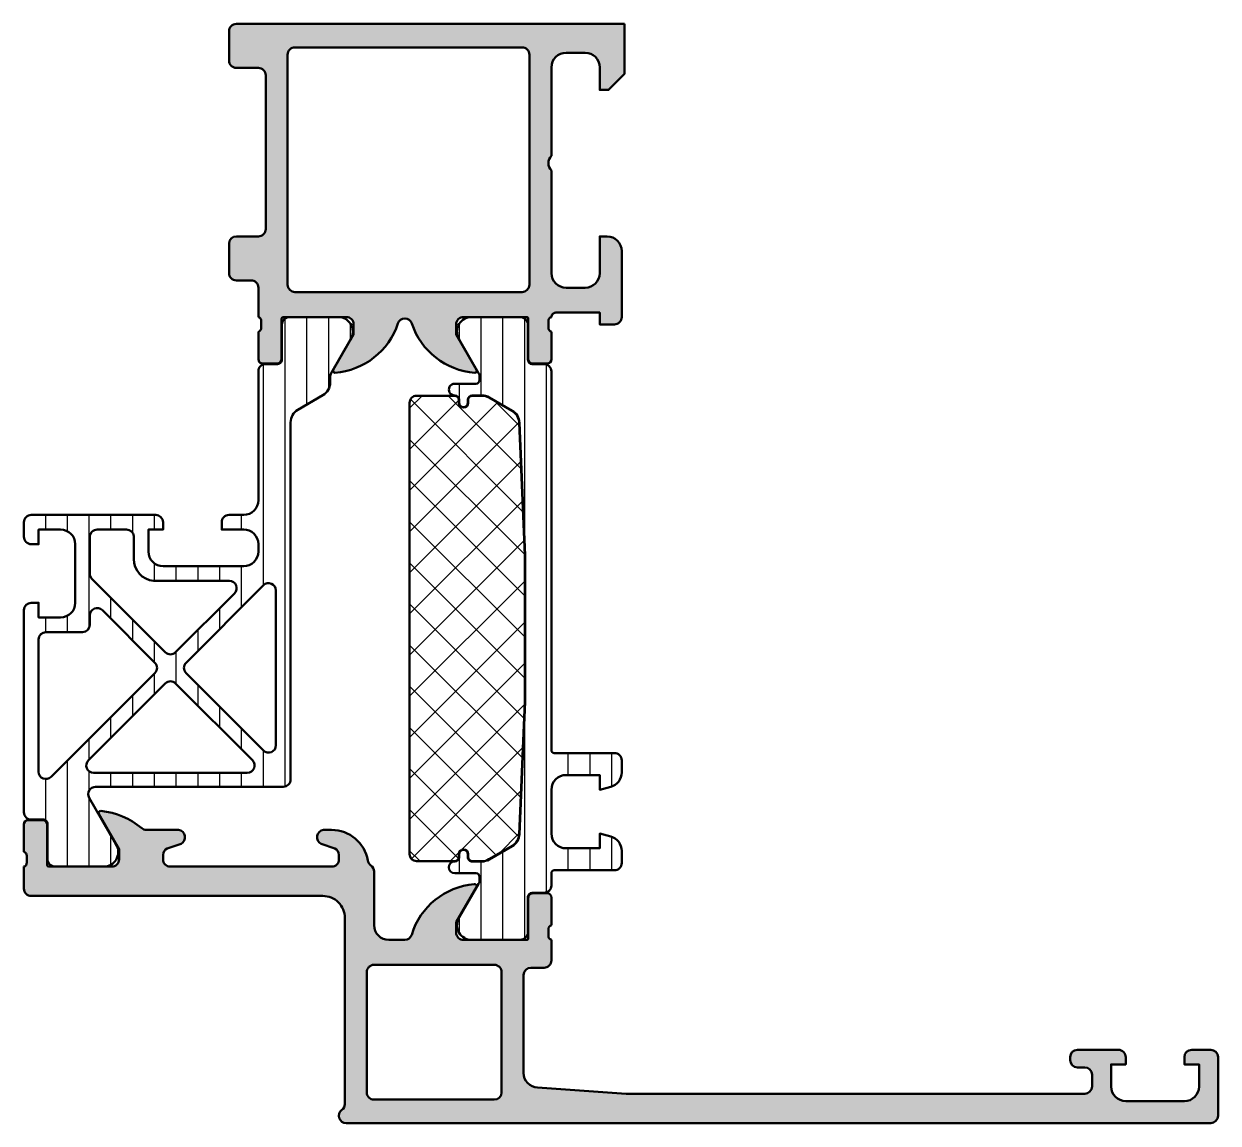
# Model space of a CAD drawing. Extents: x 0 to 81.5, y 0 to 75.
import ezdxf

# ---------------------------------------------------------------- set-up
doc = ezdxf.new("R2010")
doc.units = 0
for name, color, linetype, lineweight in [('0S-Alu contour', 7, 'Continuous', 50), ('0S-Alu hatch', 252, 'Continuous', 25), ('0S-Plastic contour', 254, 'Continuous', 50), ('0S-Plastic hatch', 253, 'Continuous', 25), ('0S-PT contour', 91, 'Continuous', 50), ('0S-PT hatch', 103, 'Continuous', 25)]:
    doc.layers.add(name, color=color, linetype=linetype, lineweight=lineweight)
pattern_1 = [(90, (0, 0), (-1.4859, 0), [])]

# ---------------------------------------------------------------- blocks, each defined once
blk = doc.blocks.new('357890__1968E91E_70DD_42E4_83B2_556D2F78D67A_')
at = {"layer": '0S-Alu hatch'}
h = blk.add_hatch(color=256, dxfattribs=at)
edge = h.paths.add_edge_path()
edge.add_ellipse((21.99993896484381, 0.499932521590183), major_axis=(-0.5000000000000816, 0), ratio=1, start_angle=-53.13205803966213, end_angle=89.9999999999979, ccw=False)
edge.add_arc((21.39996627171438, 1.299953001014884), 0.4999999999998582, 306.8679419603303, 359.9998642473054)
edge.add_line((21.89996627171284, 1.29995181634914), (21.89999636205374, 13.99980940158531))
edge.add_arc((20.39999636205797, 13.99981295560243), 1.499999999999982, 359.9998642446207, 450.0000000000002)
edge.add_line((20.39999636205796, 15.49981295560241), (0.4999389648435937, 15.49981295560241))
edge.add_ellipse((0.4999159014612564, 15.99978989222011), major_axis=(-0.4999769371496504, 0), ratio=1, start_angle=-0.0026429908801901547, end_angle=90.00264299084921, ccw=False)
edge.add_line((-6.10351564489e-05, 15.99981295560272), (0.0002555847165837, 17.49999701474554))
edge.add_arc((-0.0785808618262678, 17.76751760673846), 0.2788950563271826, 286.4198764194664, 361.1645893740879)
edge.add_line((0.2002565847165287, 17.77318601473678), (0.2002565847162998, 18.2267800147368))
edge.add_arc((-0.078611510926379, 18.23244067421415), 0.2789255417366663, 358.8371299270514, 433.5754054446112)
edge.add_line((0.000255584716811, 18.49998401473658), (0.0002555847165979, 20.37999501474553))
edge.add_ellipse((0.3002555847165109, 20.37999501474563), major_axis=(-0.2999999999999129, 0), ratio=1, start_angle=270.00000000006264, end_angle=360, ccw=False)
edge.add_line((0.300255584716183, 20.67999501474554), (1.280229903759618, 20.67999501474549))
edge.add_ellipse((1.280229903759261, 20.37999501474516), major_axis=(-0.300000000000324, 0), ratio=1, start_angle=180, end_angle=269.9999999999318, ccw=False)
edge.add_line((1.580229903759587, 20.37999501474516), (1.580229903759359, 17.61999701474543))
edge.add_arc((1.700229903759137, 17.61999701474531), 0.1199999999997772, 180, 269.9999999999457)
edge.add_line((1.700229903759023, 17.49999701474553), (6.000255584716143, 17.49999701474553))
edge.add_arc((6.000265904826981, 17.99998669463513), 0.4999896799961087, 269.9988173780003, 360.0011826219717)
edge.add_line((6.500255584716583, 17.99999701474573), (6.50025558471637, 18.69999701474586))
edge.add_line((6.50025558471637, 18.69999701474586), (5.118760127094162, 21.09281733777311))
edge.add_ellipse((5.238375369364848, 21.16187723009724), major_axis=(-0.1381197846483057, 0), ratio=1, start_angle=-97.70243749409451, end_angle=29.999999999985903, ccw=False)
edge.add_ellipse((4.790756981380993, 16.32052599529384), major_axis=(-4.99999999999935, 0), ratio=1, start_angle=229.4557197577433, end_angle=264.65077199038024, ccw=False)
edge.add_arc((8.365952360316072, 20.499997014746), 0.5000000000005808, 229.4557197577456, 270.0000000000033)
edge.add_line((8.3659523603161, 19.99999701474542), (10.54636764526347, 19.99999701474547))
edge.add_ellipse((10.49803700398403, 19.50070289160297), major_axis=(-0.5016278224850824, 0), ratio=1, start_angle=116.6613366840931, end_angle=264.4711120510259, ccw=False)
edge.add_line((10.72312545776371, 19.05241095517516), (9.777385711670249, 18.74757086728442))
edge.add_arc((10.00024241130499, 18.29999772444009), 0.4999868265941061, 116.4697425232263, 179.9997316107171)
edge.add_line((9.500255584716372, 18.30000006650486), (9.500255584716854, 17.99999701474546))
edge.add_arc((10.00023505704924, 17.99997648707786), 0.4999794727537869, 179.9976476058527, 270.0023523940069)
edge.add_line((10.00025558471681, 17.49999701474547), (21.00025558471676, 17.49999701474547))
edge.add_arc((21.00027611238432, 17.99997648707774), 0.4999794727536662, 269.9976476059947, 360.0023523939924)
edge.add_line((21.50025558471658, 17.99999701474517), (21.50025558471661, 18.3000000665034))
edge.add_arc((21.0002687581285, 18.29999772444054), 0.4999868265935882, 0.0002683879249072, 63.53025747674722)
edge.add_line((21.22312545776322, 18.74757086728431), (20.27738571166974, 19.05241095517505))
edge.add_ellipse((20.50247416544928, 19.50070289160292), major_axis=(-0.5016278224850743, 0), ratio=1, start_angle=-84.47111205103471, end_angle=63.33866331592537, ccw=False)
edge.add_line((20.45414352416992, 19.99999701474542), (20.999999916079, 19.99999701474547))
edge.add_ellipse((20.99999991607889, 17.49999701474542), major_axis=(-2.500000000000056, 0), ratio=1, start_angle=189.5940682186955, end_angle=269.99999999999756, ccw=False)
edge.add_arc((23.95803980769923, 17.99999701432414), 0.499999999999284, 189.594068218739, 236.0794033205281)
edge.add_ellipse((23.39999636205324, 17.17018528099468), major_axis=(-0.5000000000005642, 0), ratio=1, start_angle=180, end_angle=236.0794033204551, ccw=False)
edge.add_line((23.89999636205381, 17.17018528099468), (23.89999636205354, 13.49986982346257))
edge.add_arc((24.89999636205345, 13.4998698234625), 0.9999999999999182, 180, 270.0000000000002)
edge.add_line((24.89999636205346, 12.49986982346258), (25.98723154400996, 12.49986982346274))
edge.add_arc((25.98723154400977, 12.99986982333222), 0.4999999998694733, 270.0000000000224, 343.1482189893474)
edge.add_ellipse((31.12290754651362, 11.44425199448581), major_axis=(-4.86610797818303, 0), ratio=1, start_angle=274.64137025914806, end_angle=343.14821898934264, ccw=False)
edge.add_ellipse((30.76436301065331, 16.16227956901838), major_axis=(-0.1367352811973489, 0), ratio=1, start_angle=154.9501291752943, end_angle=284.92389523991807, ccw=False)
edge.add_line((30.88823691559084, 16.10438489914588), (29.49999228668436, 13.69986677170409))
edge.add_line((29.49999228668436, 13.69986677170409), (29.49999228668416, 12.99986219406758))
edge.add_arc((29.9999692233678, 12.99984675985238), 0.49997693692186, 179.9982312875988, 270.0026429833359)
edge.add_line((29.99999228668456, 12.49986982346246), (34.30003418010482, 12.49999952316938))
edge.add_arc((34.30003418010509, 12.61999952316994), 0.1200000000005588, 269.999999999871, 360)
edge.add_line((34.42003418010565, 12.61999952316994), (34.42003418010499, 15.37999752316949))
edge.add_ellipse((34.72003418010507, 15.37999752316937), major_axis=(-0.3000000000000824, 0), ratio=1, start_angle=269.9999999999335, end_angle=360, ccw=False)
edge.add_line((34.72003418010543, 15.67999752316945), (35.70000849914875, 15.6799975231695))
edge.add_ellipse((35.7000084991483, 15.37999752317006), major_axis=(-0.2999999999994394, 0), ratio=1, start_angle=180, end_angle=269.99999999991314, ccw=False)
edge.add_line((36.00000849914774, 15.37999752317006), (36.00000849914822, 13.49998652316077))
edge.add_arc((36.07887559479126, 13.232443182638), 0.2789255417369514, 106.4245945553395, 181.1628700728552)
edge.add_line((35.80000749914829, 13.2267825231611), (35.80000749914805, 12.77318852316096))
edge.add_arc((36.07884494569089, 12.76752011516253), 0.2788950563272258, 178.8354106258902, 253.5801235805241)
edge.add_line((36.00000849914798, 12.49999952316959), (36.00000849914798, 11.09999799729064))
edge.add_ellipse((35.50000849914804, 11.0999979972907), major_axis=(-0.4999999999999432, 0), ratio=1, start_angle=89.99999999999272, end_angle=180, ccw=False)
edge.add_line((35.50000849914797, 10.59999799729075), (34.60000849914788, 10.59999799729064))
edge.add_arc((34.60000849914795, 10.09999799729071), 0.499999999999929, 90.00000000000813, 180)
edge.add_line((34.10000849914802, 10.09999799729071), (34.10000849914804, 3.431545786745047))
edge.add_arc((35.0999679219185, 3.43154578674509), 0.9999594227704662, 180, 267.7959971364298)
edge.add_line((35.06151186177459, 2.432326101878117), (41.0999694824237, 1.999929469832466))
edge.add_line((41.0999694824237, 1.999929469832466), (72.3999633789063, 1.999929469832522))
edge.add_arc((72.39994681544692, 2.499946033291678), 0.5000165637334945, 270.0018979697589, 359.9981020306515)
edge.add_line((72.89996337890608, 2.499929469832525), (72.8999633789065, 3.299932521590278))
edge.add_arc((72.399928279741, 3.299897422424777), 0.5000351003973661, 0.0040217857437439, 89.99597821421445)
edge.add_line((72.39996337890668, 3.799932521590278), (71.89996337890668, 3.799932521590278))
edge.add_ellipse((71.89996337890668, 4.29993252159047), major_axis=(-0.5000000000001918, 0), ratio=1, start_angle=0, end_angle=90, ccw=False)
edge.add_line((71.39996337890646, 4.299932521590477), (71.3999633789063, 4.499932521590096))
edge.add_ellipse((71.89996337890629, 4.499932521590281), major_axis=(-0.4999999999999858, 0), ratio=1, start_angle=270.0000000000049, end_angle=360, ccw=False)
edge.add_line((71.89996337890625, 4.999932521590267), (74.69995117187497, 4.99993252159021))
edge.add_ellipse((74.70000864667787, 4.49998999639305), major_axis=(-0.4999425285008931, 0), ratio=1, start_angle=179.9934131155661, end_angle=270.0065868843999, ccw=False)
edge.add_line((75.19995117187503, 4.499932521589842), (75.19995117187503, 3.99993252159021))
edge.add_line((75.19995117187503, 3.99993252159021), (74.19995117187526, 3.99993252159021))
edge.add_line((74.19995117187526, 3.99993252159021), (74.19995117187526, 2.499932521590324))
edge.add_arc((75.2000280415843, 2.500009391299371), 1.000076872663296, 180.0044039714515, 269.9955960286235)
edge.add_line((75.19995117187497, 1.499932521590324), (79.19995117187509, 1.499932521590096))
edge.add_arc((79.19998814556854, 2.499895547896585), 0.9999630269900411, 269.9978814850837, 360.0021185150526)
edge.add_line((80.19995117187503, 2.499932521592418), (80.19995117187551, 3.999932521590267))
edge.add_line((80.19995117187551, 3.999932521590267), (79.19995117187503, 3.99993252159021))
edge.add_line((79.19995117187503, 3.99993252159021), (79.19995117187503, 4.49993252159021))
edge.add_ellipse((79.69998807066423, 4.499895622800928), major_axis=(-0.500036900150639, 0), ratio=1, start_angle=270.00422797775406, end_angle=359.99577202221616, ccw=False)
edge.add_line((79.69995117187509, 4.999932521590153), (81.00000000000003, 4.999932521590096))
edge.add_ellipse((80.99993251248272, 4.499865034072783), major_axis=(-0.5000674920712636, 0), ratio=1, start_angle=180.007732456117, end_angle=269.9922675439118, ccw=False)
edge.add_line((81.50000000000003, 4.499932521590361), (81.50000000000003, 0.499932521590381))
edge.add_ellipse((80.99993251248257, 0.5000000091076667), major_axis=(-0.5000674920714057, 0), ratio=1, start_angle=90.00773245614039, end_angle=179.9922675438831, ccw=False)
edge.add_line((81.00000000000036, -6.74784097896e-05), (21.99993896484379, -6.74784098985e-05))
edge = h.paths.add_edge_path()
edge.add_line((23.39992690086345, 10.29972149651399), (23.39992690086345, 2.099543111733112))
edge.add_arc((23.89991395949022, 2.099530289569173), 0.4999870587911805, 179.9985306500977, 270.0014693497867)
edge.add_line((23.89992678165416, 1.599543230942405), (32.09992122650127, 1.59953560154787))
edge.add_arc((32.0999184856435, 2.099538342406304), 0.5000027408659468, 270.0003140774429, 359.9996722632192)
edge.add_line((32.59992122650127, 2.099535482347674), (32.59992122650127, 10.29972149651399))
edge.add_arc((32.09993666315792, 10.29973693317065), 0.4999845635816444, 359.9982310347787, 450.0017689651652)
edge.add_line((32.09992122650127, 10.79972149651399), (23.89992678165416, 10.79972149651399))
edge.add_arc((23.89991140438113, 10.29973699299263), 0.4999845037578289, 89.99823783969592, 180.0017758206565)
at = {"layer": '0S-Alu contour', "color": 7}
for points in [[(0.000255584716811, 18.49998401473658), (0.0002555847165979, 20.37999501474553)], [(0.300255584716183, 20.67999501474554), (1.280229903759618, 20.67999501474549)], [(1.580229903759587, 20.37999501474516), (1.580229903759359, 17.61999701474543)], [(6.500255584716583, 17.99999701474573), (6.50025558471637, 18.69999701474586), (5.118760127094162, 21.09281733777311)], [(8.3659523603161, 19.99999701474542), (10.54636764526347, 19.99999701474547)], [(20.45414352416992, 19.99999701474542), (20.999999916079, 19.99999701474547)], [(10.72312545776371, 19.05241095517516), (9.777385711670249, 18.74757086728442)], [(21.22312545776322, 18.74757086728431), (20.27738571166974, 19.05241095517505)], [(0.2002565847165287, 17.77318601473678), (0.2002565847162998, 18.2267800147368)], [(9.500255584716372, 18.30000006650486), (9.500255584716854, 17.99999701474546)], [(21.50025558471658, 17.99999701474517), (21.50025558471661, 18.3000000665034)], [(-6.10351564489e-05, 15.99981295560272), (0.0002555847165837, 17.49999701474554)], [(1.700229903759023, 17.49999701474553), (6.000255584716143, 17.49999701474553)], [(10.00025558471681, 17.49999701474547), (21.00025558471676, 17.49999701474547)], [(23.89999636205381, 17.17018528099468), (23.89999636205354, 13.49986982346257)], [(20.39999636205796, 15.49981295560241), (0.4999389648435937, 15.49981295560241)], [(30.88823691559084, 16.10438489914588), (29.49999228668436, 13.69986677170409), (29.49999228668416, 12.99986219406758)], [(34.72003418010543, 15.67999752316945), (35.70000849914875, 15.6799975231695)], [(34.42003418010565, 12.61999952316994), (34.42003418010499, 15.37999752316949)], [(36.00000849914774, 15.37999752317006), (36.00000849914822, 13.49998652316077)], [(21.89996627171284, 1.29995181634914), (21.89999636205374, 13.99980940158531)], [(35.80000749914829, 13.2267825231611), (35.80000749914805, 12.77318852316096)], [(24.89999636205346, 12.49986982346258), (25.98723154400996, 12.49986982346274)], [(29.99999228668456, 12.49986982346246), (34.30003418010482, 12.49999952316938)], [(36.00000849914798, 12.49999952316959), (36.00000849914798, 11.09999799729064)], [(32.09992122650127, 10.79972149651399), (23.89992678165416, 10.79972149651399)], [(35.50000849914797, 10.59999799729075), (34.60000849914788, 10.59999799729064)], [(23.39992690086345, 10.29972149651399), (23.39992690086345, 2.099543111733112)], [(32.59992122650127, 2.099535482347674), (32.59992122650127, 10.29972149651399)], [(34.10000849914802, 10.09999799729071), (34.10000849914804, 3.431545786745047)], [(71.89996337890625, 4.999932521590267), (74.69995117187497, 4.99993252159021)], [(79.69995117187509, 4.999932521590153), (81.00000000000003, 4.999932521590096)], [(71.39996337890646, 4.299932521590477), (71.3999633789063, 4.499932521590096)], [(75.19995117187503, 4.499932521589842), (75.19995117187503, 3.99993252159021), (74.19995117187526, 3.99993252159021), (74.19995117187526, 2.499932521590324)], [(80.19995117187503, 2.499932521592418), (80.19995117187551, 3.999932521590267), (79.19995117187503, 3.99993252159021), (79.19995117187503, 4.49993252159021)], [(81.50000000000003, 4.499932521590361), (81.50000000000003, 0.499932521590381)], [(72.39996337890668, 3.799932521590278), (71.89996337890668, 3.799932521590278)], [(72.89996337890608, 2.499929469832525), (72.8999633789065, 3.299932521590278)], [(35.06151186177459, 2.432326101878117), (41.0999694824237, 1.999929469832466), (72.3999633789063, 1.999929469832522)], [(23.89992678165416, 1.599543230942405), (32.09992122650127, 1.59953560154787)], [(75.19995117187497, 1.499932521590324), (79.19995117187509, 1.499932521590096)], [(81.00000000000036, -6.74784097896e-05), (21.99993896484379, -6.74784098985e-05)]]:
    blk.add_lwpolyline(points, dxfattribs=at)
at = {"layer": '0S-Alu contour', "color": 7, "extrusion": (0, 0, -1)}
for centre, radius, start, end in [((-5.238375369364848, 21.16187723009724), 0.1381197846483057, 330.0000000000141, 97.70243749409453), ((-4.790756981380993, 16.32052599529384), 4.99999999999935, 95.34922800961974, 130.5442802422567), ((-0.3002555847165109, 20.37999501474563), 0.2999999999999129, 0, 89.99999999993739), ((-1.280229903759261, 20.37999501474516), 0.300000000000324, 90.00000000006818, 180), ((-10.49803700398403, 19.50070289160297), 0.5016278224850824, 95.52888794897407, 243.3386633159069), ((-20.50247416544928, 19.50070289160292), 0.5016278224850743, 296.6613366840746, 84.47111205103478), ((-20.99999991607889, 17.49999701474542), 2.500000000000056, 90.00000000000244, 170.4059317813045), ((-23.39999636205324, 17.17018528099468), 0.5000000000005642, 123.9205966795449, 180), ((-30.76436301065331, 16.16227956901838), 0.1367352811973489, 75.07610476008193, 205.0498708247058), ((-0.4999159014612564, 15.99978989222011), 0.4999769371496504, 269.9973570091508, 0.002642990880182), ((-31.12290754651362, 11.44425199448581), 4.86610797818303, 16.85178101065738, 85.35862974085192), ((-34.72003418010507, 15.37999752316937), 0.3000000000000824, 0, 90.0000000000665), ((-35.7000084991483, 15.37999752317006), 0.2999999999994394, 90.00000000008686, 180), ((-35.50000849914804, 11.0999979972907), 0.4999999999999432, 180, 270.0000000000073), ((-71.89996337890629, 4.499932521590281), 0.4999999999999858, 0, 89.99999999999511), ((-74.70000864667787, 4.49998999639305), 0.4999425285008931, 89.9934131156001, 180.006586884434), ((-79.69998807066423, 4.499895622800928), 0.500036900150639, 0.004227977783813, 89.99577202224596), ((-80.99993251248272, 4.499865034072783), 0.5000674920712636, 90.00773245608823, 179.992267543883), ((-71.89996337890668, 4.29993252159047), 0.5000000000001918, 270, 0), ((-21.99993896484381, 0.499932521590183), 0.5000000000000816, 270.0000000000021, 53.13205803966217), ((-80.99993251248257, 0.5000000091076667), 0.5000674920714057, 180.0077324561169, 269.9922675438596)]:
    blk.add_arc(centre, radius, start, end, dxfattribs=at)
at = {"layer": '0S-Alu contour', "color": 7}
for centre, radius, start, end in [((8.365952360316072, 20.499997014746), 0.5000000000005808, 229.4557197577456, 270.0000000000033), ((10.00024241130499, 18.29999772444009), 0.4999868265941061, 116.4697425232263, 179.9997316107171), ((21.0002687581285, 18.29999772444054), 0.4999868265935882, 0.0002683879249072, 63.53025747674722), ((-0.078611510926379, 18.23244067421415), 0.2789255417366663, 358.8371299270514, 73.57540544461125), ((6.000265904826981, 17.99998669463513), 0.4999896799961087, 269.9988173780003, 0.0011826219716948), ((10.00023505704924, 17.99997648707786), 0.4999794727537869, 179.9976476058527, 270.0023523940069), ((21.00027611238432, 17.99997648707774), 0.4999794727536662, 269.9976476059947, 0.0023523939924092), ((-0.0785808618262678, 17.76751760673846), 0.2788950563271826, 286.4198764194664, 1.164589374087847), ((1.700229903759137, 17.61999701474531), 0.1199999999997772, 180, 269.9999999999457), ((23.95803980769923, 17.99999701432414), 0.499999999999284, 189.594068218739, 236.0794033205281), ((20.39999636205797, 13.99981295560243), 1.499999999999982, 359.9998642446207, 90.00000000000028), ((24.89999636205345, 13.4998698234625), 0.9999999999999182, 180, 270.0000000000002), ((36.07887559479126, 13.232443182638), 0.2789255417369514, 106.4245945553395, 181.1628700728552), ((25.98723154400977, 12.99986982333222), 0.4999999998694733, 270.0000000000224, 343.1482189893474), ((29.9999692233678, 12.99984675985238), 0.49997693692186, 179.9982312875988, 270.0026429833359), ((34.30003418010509, 12.61999952316994), 0.1200000000005588, 269.999999999871, 0), ((36.07884494569089, 12.76752011516253), 0.2788950563272258, 178.8354106258902, 253.5801235805241), ((23.89991140438113, 10.29973699299263), 0.4999845037578289, 89.99823783969592, 180.0017758206565), ((32.09993666315792, 10.29973693317065), 0.4999845635816444, 359.9982310347787, 90.00176896516531), ((34.60000849914795, 10.09999799729071), 0.499999999999929, 90.00000000000813, 180), ((35.0999679219185, 3.43154578674509), 0.9999594227704662, 180, 267.7959971364298), ((72.399928279741, 3.299897422424777), 0.5000351003973661, 0.0040217857437439, 89.99597821421445), ((72.39994681544692, 2.499946033291678), 0.5000165637334945, 270.0018979697589, 359.9981020306515), ((75.2000280415843, 2.500009391299371), 1.000076872663296, 180.0044039714515, 269.9955960286235), ((79.19998814556854, 2.499895547896585), 0.9999630269900411, 269.9978814850837, 0.0021185150526193), ((23.89991395949022, 2.099530289569173), 0.4999870587911805, 179.9985306500977, 270.0014693497867), ((32.0999184856435, 2.099538342406304), 0.5000027408659468, 270.0003140774429, 359.9996722632192), ((21.39996627171438, 1.299953001014884), 0.4999999999998582, 306.8679419603303, 359.9998642473054)]:
    blk.add_arc(centre, radius, start, end, dxfattribs=at)
blk = doc.blocks.new('284027__71BFD423_DC43_42FE_973F_FAC1657CCD29___94E26A20_449A_4A90_809F_CA41A7E87CE7_')
at = {"layer": '0S-Plastic hatch'}
h = blk.add_hatch(dxfattribs=at)
h.set_pattern_fill('ANSI31', color=256, scale=0.4680000000000001, angle=45, style=0)
h.set_pattern_definition(pattern_1)
edge = h.paths.add_edge_path()
edge.add_ellipse((16.49999430309341, 51.28973680407328), major_axis=(-0.5000000000015561, 0), ratio=1, start_angle=269.99999999991775, end_angle=360, ccw=False)
edge.add_line((16.49999430309413, 51.78973680407484), (17.31037482215493, 51.78973680407404))
edge.add_arc((17.31037482215535, 52.08973680407424), 0.3000000000002103, 269.9999999999186, 360)
edge.add_line((17.61037482215556, 52.08973680407424), (17.6100401928486, 54.48973518701035))
edge.add_ellipse((18.11003617028777, 54.48973782663514), major_axis=(-0.4999959774461411, 0), ratio=1, start_angle=-90.00030248123181, end_angle=0.0003024817733034979, ccw=False)
edge.add_line((18.11003880991325, 54.98973380407432), (21.58658030801257, 54.98973380407455))
edge.add_ellipse((21.44426965902042, 53.99991572935115), major_axis=(-0.9999960709251295, 0), ratio=1, start_angle=147.2729839001375, end_angle=261.8183919480593, ccw=False)
edge.add_line((22.28552230801211, 53.45928080407333), (20.96700545505314, 51.17554231108255))
edge.add_arc((21.40001817177035, 50.92554233678917), 0.4999999999855046, 150.0000034005143, 179.9988249444108)
edge.add_line((20.90001817189, 50.92555259108364), (20.9000099103248, 50.52271815183002))
edge.add_ellipse((19.90000991053467, 50.52273866041705), major_axis=(-1.000000000000428, 0), ratio=1, start_angle=119.995046105467, end_angle=179.9988249444108, ccw=False)
edge.add_line((20.39993503057644, 49.65667002898413), (18.70011516908812, 48.67547452384593))
edge.add_arc((19.20004028912959, 47.80940589241405), 0.9999999999993919, 119.9950461054812, 180.0006414886115)
edge.add_line((18.20004028919288, 47.80939469632566), (18.20004945786036, 23.44980231028245))
edge.add_ellipse((17.70027228166009, 23.44958422246219), major_axis=(-0.4997772237837692, 0), ratio=1, start_angle=89.97499783610402, end_angle=180.0250021639114, ccw=False)
edge.add_line((17.70005419383983, 22.94980704626192), (4.894460984450461, 22.94980704626238))
edge.add_arc((4.894460984450795, 22.44980704626303), 0.4999999999993534, 90.00000000003828, 209.9999965994353)
edge.add_line((4.461448267721373, 22.19980707196311), (6.285523484908253, 19.04041568591054))
edge.add_ellipse((5.444270835917182, 18.49978076063324), major_axis=(-0.9999960709243232, 0), ratio=1, start_angle=98.18160805191161, end_angle=212.7270160998563, ccw=False)
edge.add_line((5.58658148490872, 17.50996268591058), (2.110039986810306, 17.50996268591012))
edge.add_ellipse((2.110037347184201, 18.00995866334957), major_axis=(-0.4999959774464182, 0), ratio=1, start_angle=-0.00030248056850723515, end_angle=90.00030248130417, ccw=False)
edge.add_line((1.610041369744749, 18.00996130296926), (1.610373320141434, 20.40995968591056))
edge.add_arc((1.310373320141906, 20.40995968591031), 0.2999999999995282, 0, 90.00000000003801)
edge.add_line((1.310373320141707, 20.70995968590984), (0.5000725043867078, 20.70995968591075))
edge.add_ellipse((0.500072504386481, 21.20995968591007), major_axis=(-0.4999999999993179, 0), ratio=1, start_angle=0, end_angle=90.00000000002598, ccw=False)
edge.add_line((7.25043871626e-05, 21.20995968591007), (-9.59334608979e-05, 34.99979926069085))
edge.add_ellipse((0.4999616135502573, 34.9997964616621), major_axis=(-0.5000575470189887, 0), ratio=1, start_angle=270.00021143856617, end_angle=359.9996792923423, ccw=False)
edge.add_line((0.4999597681883188, 35.49985400867768), (0.9999597681883187, 35.49985400867678))
edge.add_line((0.9999597681883187, 35.49985400867678), (0.9998987330307045, 34.4999159975078))
edge.add_line((0.9998987330307045, 34.4999159975078), (2.499959768188318, 34.4999159975078))
edge.add_arc((2.499908351187166, 35.49996741961785), 1.00005142343184, 270.0029458256781, 359.9935023658844)
edge.add_line((3.499959768188316, 35.49985400867751), (3.499959768188318, 39.49985400867723))
edge.add_arc((2.499902028207884, 39.49985730551447), 1.000057739985868, 359.9998111152431, 449.9966919338177)
edge.add_line((2.499959768188318, 40.49991504383347), (0.9999597681887735, 40.49991504383348))
edge.add_line((0.9999597681887735, 40.49991504383348), (0.9999597681883187, 39.49985400867678))
edge.add_line((0.9999597681883187, 39.49985400867678), (0.4999597681883188, 39.49985400867723))
edge.add_ellipse((0.4998551930059404, 39.99974943349485), major_axis=(-0.4998954357558798, 0), ratio=1, start_angle=-0.011985939958719882, end_angle=90.011985939873, ccw=False)
edge.add_line((-4.02318116812e-05, 39.99985400867771), (7.59946217386e-05, 40.99747767163734))
edge.add_ellipse((0.5000796977534555, 40.99984472992042), major_axis=(-0.5000093060237436, 0), ratio=1, start_angle=-90.01379760691151, end_angle=0.2712408637735848, ccw=False)
edge.add_line((0.5002001068280606, 41.49985402144609), (9.000198390930336, 41.49973195028775))
edge.add_ellipse((9.000164492553488, 40.99982012375636), major_axis=(-0.4999118276806981, 0), ratio=1, start_angle=180.0038851533345, end_angle=269.99611484701956, ccw=False)
edge.add_line((9.500076319084881, 40.99985402213548), (9.500076319083973, 40.49985402213389))
edge.add_line((9.500076319083973, 40.49985402213389), (8.50012209545207, 40.49991505729036))
edge.add_line((8.50012209545207, 40.49991505729036), (8.500106836662098, 38.99985402213502))
edge.add_arc((9.500163633822194, 38.99991081831205), 1.000056798772906, 180.0032539963815, 269.9958717327014)
edge.add_line((9.500091577873034, 37.99985402213503), (14.99995043407511, 37.99985402213503))
edge.add_arc((15.00000802664984, 38.99985746306403), 1.000003442587453, 269.9967001998953, 359.9998028503727)
edge.add_line((16.00001146923137, 38.99985402214207), (16.00002164134344, 39.49983367708347))
edge.add_arc((15.00002164155091, 39.49985402213554), 0.9999999999994855, 359.9988343144164, 450.0000000000063)
edge.add_line((15.0000216415508, 40.49985402213502), (13.50006106029491, 40.49985402213502))
edge.add_line((13.50006106029491, 40.49985402213502), (13.50009157787349, 40.99985402213582))
edge.add_ellipse((13.99996348306901, 40.99998211693949), major_axis=(-0.4998719216080076, 0), ratio=1, start_angle=-90.01468234438647, end_angle=0.014682344392099367, ccw=False)
edge.add_line((14.00009157787258, 41.49985402213502), (15.00004198680858, 41.49985402213502))
edge.add_arc((15.00004198680847, 42.49981437178592), 0.9999603496509053, 270.0000000000065, 360)
edge.add_line((16.00000233645937, 42.49981437178592), (15.99999430309185, 51.28973680407327))
edge = h.paths.add_edge_path()
edge.add_line((8.937532381860592, 31.41495550382655), (5.353574193937902, 34.99891369174913))
edge.add_arc((5.000020803344611, 34.6453603011558), 0.5000000000000443, 45.0000000000023, 180)
edge.add_line((4.500020803344566, 34.6453603011558), (4.500020803344568, 33.99991599750734))
edge.add_ellipse((4.000020803344554, 33.99991599750736), major_axis=(-0.5000000000000142, 0), ratio=1, start_angle=90.00000000000159, end_angle=180, ccw=False)
edge.add_line((4.000020803344568, 33.49991599750735), (1.500016302435824, 33.49991599750735))
edge.add_arc((1.50001630243527, 32.9999159975069), 0.5000000000004406, 89.99999999993649, 179.9994864099101)
edge.add_line((1.000016302454917, 32.99992047942594), (0.9999149319526168, 23.97734367149013))
edge.add_arc((1.499914931921189, 23.97733805388754), 0.5000000000001302, 179.9993562705234, 315.0000000000041)
edge.add_line((1.85346832251458, 23.6237846632942), (8.937532381860592, 30.70784872263999))
edge.add_arc((8.583978991267315, 31.06140211323327), 0.500000000000004, 315, 405)
edge = h.paths.add_edge_path()
edge.add_ellipse((8.99996070773257, 38.49155535908734), major_axis=(-1.499978052517668, 0), ratio=1, start_angle=-0.0022499807770941516, end_angle=84.00050057308198, ccw=False)
edge.add_line((7.499982656371457, 38.49161426258446), (7.499990285766443, 40.04593555164598))
edge.add_arc((7.002027991310114, 39.99968801349931), 0.5001052704029818, 5.306043008198492, 89.98525285437628)
edge.add_line((7.002156711527049, 40.49979326733688), (5.00004559887634, 40.49989215564943))
edge.add_arc((5.000020902861486, 39.99989205674241), 0.5000000995169231, 89.9971700457182, 179.9999886734126)
edge.add_line((4.500020803344573, 39.99989215558554), (4.500020803344568, 37.47962861951527))
edge.add_arc((5.000020803344739, 37.4796286195151), 0.5000000000001706, 180, 224.9999999999821)
edge.add_line((4.646467412751235, 37.12607522892182), (9.647559755499742, 32.12498288181979))
edge.add_arc((10.00111314609307, 32.47853627241314), 0.5000000000000945, 225.0000000000011, 314.9999999999988)
edge.add_line((10.35466653668641, 32.12498288181979), (14.37592324214915, 36.14623958292856))
edge.add_arc((14.0223698515559, 36.49979297352181), 0.4999999999999664, 315.0000000000003, 450.0000000000091)
edge.add_line((14.02236985155582, 36.99979297352177), (8.843183339965206, 36.99979297352098))
edge = h.paths.add_edge_path()
edge.add_line((16.34646762273064, 36.6967292075239), (11.06469391903351, 31.41495550911503))
edge.add_arc((11.41824730962679, 31.06140211852176), 0.500000000000004, 135, 225)
edge.add_line((11.06469391903351, 30.70784872792848), (16.3464492966757, 25.42609334499815))
edge.add_arc((16.70000268726892, 25.77964673559141), 0.4999999999999513, 225.0000000000026, 359.9999006022656)
edge.add_line((17.20000268726812, 25.77964586818254), (17.20002101332352, 36.34317494950955))
edge.add_arc((16.70002101332409, 36.34317581693056), 0.5000000000001804, 359.9999006022656, 495.0000000000082)
edge = h.paths.add_edge_path()
edge.add_arc((10.00111315577078, 29.64426795405353), 0.4999999999997629, 45, 135)
edge.add_line((9.647559765177675, 29.99782134464664), (4.403018540513812, 24.75328012530662))
edge.add_arc((4.75657193110711, 24.39972673471332), 0.5000000000000342, 135, 270.0000000000041)
edge.add_line((4.756571931107146, 23.89972673471328), (15.24565436978605, 23.89972673471419))
edge.add_arc((15.24565436978607, 24.39972673471419), 0.4999999999999929, 269.999999999998, 404.9999999999928)
edge.add_line((15.59920776037938, 24.75328012530741), (10.35466654636389, 29.99782134464664))
at = {"layer": '0S-Alu contour', "color": 7}
for points in [[(4.500020803344573, 39.99989215558554), (4.500020803344568, 37.47962861951527)], [(7.002156711527049, 40.49979326733688), (5.00004559887634, 40.49989215564943)], [(7.499982656371457, 38.49161426258446), (7.499990285766443, 40.04593555164598)], [(4.646467412751235, 37.12607522892182), (9.647559755499742, 32.12498288181979)], [(14.02236985155582, 36.99979297352177), (8.843183339965206, 36.99979297352098)], [(16.34646762273064, 36.6967292075239), (11.06469391903351, 31.41495550911503)], [(10.35466653668641, 32.12498288181979), (14.37592324214915, 36.14623958292856)], [(17.20000268726812, 25.77964586818254), (17.20002101332352, 36.34317494950955)], [(4.500020803344566, 34.6453603011558), (4.500020803344568, 33.99991599750734)], [(8.937532381860592, 31.41495550382655), (5.353574193937902, 34.99891369174913)], [(4.000020803344568, 33.49991599750735), (1.500016302435824, 33.49991599750735)], [(1.000016302454917, 32.99992047942594), (0.9999149319526168, 23.97734367149013)], [(1.85346832251458, 23.6237846632942), (8.937532381860592, 30.70784872263999)], [(11.06469391903351, 30.70784872792848), (16.3464492966757, 25.42609334499815)], [(9.647559765177675, 29.99782134464664), (4.403018540513812, 24.75328012530662)], [(15.59920776037938, 24.75328012530741), (10.35466654636389, 29.99782134464664)], [(4.756571931107146, 23.89972673471328), (15.24565436978605, 23.89972673471419)]]:
    blk.add_lwpolyline(points, dxfattribs=at)
for centre, radius, start, end in [((5.000020902861486, 39.99989205674241), 0.5000000995169231, 89.9971700457182, 179.9999886734126), ((7.002027991310114, 39.99968801349931), 0.5001052704029818, 5.306043008198492, 89.98525285437628), ((5.000020803344739, 37.4796286195151), 0.5000000000001706, 180, 224.9999999999821), ((14.0223698515559, 36.49979297352181), 0.4999999999999664, 315.0000000000003, 90.00000000000914), ((16.70002101332409, 36.34317581693056), 0.5000000000001804, 359.9999006022656, 135.0000000000083), ((5.000020803344611, 34.6453603011558), 0.5000000000000443, 45.0000000000023, 180), ((1.50001630243527, 32.9999159975069), 0.5000000000004406, 89.99999999993649, 179.9994864099101), ((10.00111314609307, 32.47853627241314), 0.5000000000000945, 225.0000000000011, 314.9999999999988), ((8.583978991267315, 31.06140211323327), 0.500000000000004, 315, 45), ((11.41824730962679, 31.06140211852176), 0.500000000000004, 135, 225), ((10.00111315577078, 29.64426795405353), 0.4999999999997629, 45, 135), ((16.70000268726892, 25.77964673559141), 0.4999999999999513, 225.0000000000026, 359.9999006022656), ((4.75657193110711, 24.39972673471332), 0.5000000000000342, 135, 270.0000000000041), ((15.24565436978607, 24.39972673471419), 0.4999999999999929, 269.999999999998, 44.9999999999928), ((1.499914931921189, 23.97733805388754), 0.5000000000001302, 179.9993562705234, 315.0000000000041)]:
    blk.add_arc(centre, radius, start, end, dxfattribs=at)
at = {"layer": '0S-Alu contour', "color": 7, "extrusion": (0, 0, -1)}
for centre, radius, start, end in [((-8.99996070773257, 38.49155535908734), 1.499978052517668, 275.999499426918, 0.0022499807770026), ((-4.000020803344554, 33.99991599750736), 0.5000000000000142, 180, 269.9999999999984)]:
    blk.add_arc(centre, radius, start, end, dxfattribs=at)
at = {"layer": '0S-Plastic contour', "color": 7}
for points in [[(18.11003880991325, 54.98973380407432), (21.58658030801257, 54.98973380407455)], [(17.61037482215556, 52.08973680407424), (17.6100401928486, 54.48973518701035)], [(22.28552230801211, 53.45928080407333), (20.96700545505314, 51.17554231108255)], [(16.49999430309413, 51.78973680407484), (17.31037482215493, 51.78973680407404)], [(16.00000233645937, 42.49981437178592), (15.99999430309185, 51.28973680407327)], [(20.90001817189, 50.92555259108364), (20.9000099103248, 50.52271815183002)], [(20.39993503057644, 49.65667002898413), (18.70011516908812, 48.67547452384593)], [(18.20004028919288, 47.80939469632566), (18.20004945786036, 23.44980231028245)], [(-4.02318116812e-05, 39.99985400867771), (7.59946217386e-05, 40.99747767163734)], [(0.5002001068280606, 41.49985402144609), (9.000198390930336, 41.49973195028775)], [(9.500076319084881, 40.99985402213548), (9.500076319083973, 40.49985402213389), (8.50012209545207, 40.49991505729036), (8.500106836662098, 38.99985402213502)], [(15.0000216415508, 40.49985402213502), (13.50006106029491, 40.49985402213502), (13.50009157787349, 40.99985402213582)], [(14.00009157787258, 41.49985402213502), (15.00004198680858, 41.49985402213502)], [(2.499959768188318, 40.49991504383347), (0.9999597681887735, 40.49991504383348), (0.9999597681883187, 39.49985400867678), (0.4999597681883188, 39.49985400867723)], [(3.499959768188316, 35.49985400867751), (3.499959768188318, 39.49985400867723)], [(16.00001146923137, 38.99985402214207), (16.00002164134344, 39.49983367708347)], [(9.500091577873034, 37.99985402213503), (14.99995043407511, 37.99985402213503)], [(0.4999597681883188, 35.49985400867768), (0.9999597681883187, 35.49985400867678), (0.9998987330307045, 34.4999159975078), (2.499959768188318, 34.4999159975078)], [(7.25043871626e-05, 21.20995968591007), (-9.59334608979e-05, 34.99979926069085)], [(17.70005419383983, 22.94980704626192), (4.894460984450461, 22.94980704626238)], [(4.461448267721373, 22.19980707196311), (6.285523484908253, 19.04041568591054)], [(1.310373320141707, 20.70995968590984), (0.5000725043867078, 20.70995968591075)], [(1.610041369744749, 18.00996130296926), (1.610373320141434, 20.40995968591056)], [(5.58658148490872, 17.50996268591058), (2.110039986810306, 17.50996268591012)]]:
    blk.add_lwpolyline(points, dxfattribs=at)
at = {"layer": '0S-Plastic contour', "color": 7, "extrusion": (0, 0, -1)}
for centre, radius, start, end in [((-18.11003617028777, 54.48973782663514), 0.4999959774461411, 359.9996975182267, 90.00030248123188), ((-21.44426965902042, 53.99991572935115), 0.9999960709251295, 98.18160805194071, 212.7270160998625), ((-16.49999430309341, 51.28973680407328), 0.5000000000015561, 0, 90.00000000008224), ((-19.90000991053467, 50.52273866041705), 1.000000000000428, 180.0011750555892, 240.0049538945331), ((-0.5000796977534555, 40.99984472992042), 0.5000093060237436, 359.7287591362264, 90.01379760691157), ((-9.000164492553488, 40.99982012375636), 0.4999118276806981, 90.00388515298043, 179.9961148466655), ((-13.99996348306901, 40.99998211693949), 0.4998719216080076, 359.9853176556079, 90.01468234438657), ((-0.4998551930059404, 39.99974943349485), 0.4998954357558798, 269.988014060127, 0.0119859399586576), ((-0.4999616135502573, 34.9997964616621), 0.5000575470189887, 0.000320707657699, 89.99978856143382), ((-17.70027228166009, 23.44958422246219), 0.4997772237837692, 179.9749978360886, 270.025002163896), ((-0.500072504386481, 21.20995968591007), 0.4999999999993179, 269.999999999974, 0), ((-5.444270835917182, 18.49978076063324), 0.9999960709243232, 147.2729839001437, 261.8183919480884), ((-2.110037347184201, 18.00995866334957), 0.4999959774464182, 269.9996975186958, 0.0003024805683979)]:
    blk.add_arc(centre, radius, start, end, dxfattribs=at)
at = {"layer": '0S-Plastic contour', "color": 7}
for centre, radius, start, end in [((17.31037482215535, 52.08973680407424), 0.3000000000002103, 269.9999999999186, 0), ((21.40001817177035, 50.92554233678917), 0.4999999999855046, 150.0000034005143, 179.9988249444108), ((19.20004028912959, 47.80940589241405), 0.9999999999993919, 119.9950461054812, 180.0006414886115), ((15.00004198680847, 42.49981437178592), 0.9999603496509053, 270.0000000000065, 0), ((2.499902028207884, 39.49985730551447), 1.000057739985868, 359.9998111152431, 89.99669193381781), ((15.00002164155091, 39.49985402213554), 0.9999999999994855, 359.9988343144164, 90.0000000000063), ((9.500163633822194, 38.99991081831205), 1.000056798772906, 180.0032539963815, 269.9958717327014), ((15.00000802664984, 38.99985746306403), 1.000003442587453, 269.9967001998953, 359.9998028503727), ((2.499908351187166, 35.49996741961785), 1.00005142343184, 270.0029458256781, 359.9935023658844), ((4.894460984450795, 22.44980704626303), 0.4999999999993534, 90.00000000003828, 209.9999965994353), ((1.310373320141906, 20.40995968591031), 0.2999999999995282, 0, 90.00000000003801)]:
    blk.add_arc(centre, radius, start, end, dxfattribs=at)
blk = doc.blocks.new('357830__753FE8CE_A828_46EB_91C0_2AA9332DD4AA_')
at = {"layer": '0S-Alu hatch'}
h = blk.add_hatch(color=256, dxfattribs=at)
edge = h.paths.add_edge_path()
edge.add_line((41, 75), (14.49999237060547, 75))
edge.add_arc((14.49986000181642, 74.50023918031248), 0.4997608372174051, 89.98482439504002, 180.0151756049599)
edge.add_line((14.0000991821289, 74.50010681152344), (14.0000991821289, 72.50010681152342))
edge.add_arc((14.50007865446134, 72.50008628385586), 0.4999794727538366, 179.9976476058527, 270.0023523940126)
edge.add_line((14.50009918212896, 72.00010681152344), (16.0000991821289, 72.00010681152344))
edge.add_ellipse((16.00009918212891, 71.50010681152344), major_axis=(-0.5, 0), ratio=1, start_angle=180, end_angle=270.0000000000004, ccw=False)
edge.add_line((16.5000991821289, 71.50010681152344), (16.5000991821289, 61.0001220703125))
edge.add_ellipse((16.00009918212891, 61.00012207031249), major_axis=(-0.4999999999999965, 0), ratio=1, start_angle=89.9999999999996, end_angle=180, ccw=False)
edge.add_line((16.0000991821289, 60.5001220703125), (14.5000991821289, 60.5001220703125))
edge.add_arc((14.50010485310491, 60.00011639933649), 0.5000056710081612, 90.00064983861078, 179.9993501627087)
edge.add_line((14.0000991821289, 60.00012207031077), (14.0000991821289, 58.0001220703125))
edge.add_arc((14.50007358941032, 58.00009647759392), 0.4999744079364382, 179.9970671403861, 270.0029328596394)
edge.add_line((14.50009918212891, 57.50012207031249), (15.49999237060547, 57.5001220703125))
edge.add_ellipse((15.49999237060547, 57.0001220703125), major_axis=(-0.4999999999999929, 0), ratio=1, start_angle=180, end_angle=270.0000000000004, ccw=False)
edge.add_line((15.99999237060547, 57.0001220703125), (15.99999237060547, 55.00007629394531))
edge.add_ellipse((15.92115592406241, 54.73255570195215), major_axis=(-0.2788950563274783, 0), ratio=1, start_angle=178.8354106259032, end_angle=253.5801235805083, ccw=False)
edge.add_line((16.19999337060551, 54.72688729395378), (16.19999337060545, 54.27329329395377))
edge.add_ellipse((15.92112527496232, 54.26763263447671), major_axis=(-0.2789255417371166, 0), ratio=1, start_angle=106.42459455535229, end_angle=181.1628700728853, ccw=False)
edge.add_line((15.99999237060547, 54.0000892939538), (15.99999237060547, 52.12007829394531))
edge.add_arc((16.29999237060548, 52.12007829394532), 0.3000000000000185, 180, 269.9999999999986)
edge.add_line((16.29999237060548, 51.8200782939453), (17.27996668964829, 51.8200782939453))
edge.add_arc((17.27996668964829, 52.12007829394531), 0.3000000000000114, 270, 360)
edge.add_line((17.5799666896483, 52.12007829394531), (17.57996668964824, 54.88007629394525))
edge.add_ellipse((17.69995488885854, 54.88007629394525), major_axis=(-0.1199881992102973, 0), ratio=1, start_angle=270, end_angle=360, ccw=False)
edge.add_line((17.69995488885854, 55.00006449315555), (22.00015258789063, 55.00021362304687))
edge.add_ellipse((22.00016546946681, 54.50022650462305), major_axis=(-0.4999871185897568, 0), ratio=1, start_angle=179.9985238421549, end_angle=270.0014761579272, ccw=False)
edge.add_line((22.50015258789062, 54.50021362304759), (22.50015258789062, 53.80021667480469))
edge.add_line((22.50015258789062, 53.80021667480469), (21.11190795898437, 51.39569091796875))
edge.add_arc((21.23887267204619, 51.33900942728527), 0.139042546542309, 155.9423438028752, 266.6072913620279)
edge.add_arc((20.86699244654214, 56.08815502027688), 4.901453208299323, 274.2548350451918, 341.8662315936081)
edge.add_ellipse((26.00016877898476, 54.40702519141237), major_axis=(-0.4999999999999992, 0), ratio=1, start_angle=198.1228570095801, end_angle=341.8662315936108, ccw=False)
edge.add_arc((31.13252757555772, 56.08680510239975), 4.900256231524271, 198.1228570095794, 265.7518087041855)
edge.add_arc((30.76131543717107, 51.33880392011438), 0.139034669061317, 273.3876858798407, 384.0554427869458)
edge.add_line((30.88827514648437, 51.39547729492186), (29.50003051757813, 53.80000305175781))
edge.add_line((29.50003051757813, 53.80000305175781), (29.50003051757813, 54.5))
edge.add_ellipse((30.00000998991053, 54.50002052766759), major_axis=(-0.4999794727538119, 0), ratio=1, start_angle=-90.00235239400888, end_angle=0.00235239414729449, ccw=False)
edge.add_line((30.00003051757813, 55), (34.3000283718797, 55))
edge.add_ellipse((34.30002837187974, 54.88000269093456), major_axis=(-0.1199973090654396, 0), ratio=1, start_angle=180, end_angle=270.00000000001353, ccw=False)
edge.add_line((34.42002568094518, 54.88000269093456), (34.42002568094518, 52.12000469093459))
edge.add_arc((34.72002568094516, 52.12000469093457), 0.2999999999999829, 180, 269.9999999999945)
edge.add_line((34.72002568094513, 51.82000469093458), (35.69999999998799, 51.82000469093458))
edge.add_arc((35.69999999998797, 52.12000469093457), 0.2999999999999829, 270.0000000000054, 360)
edge.add_line((35.99999999998795, 52.12000469093457), (35.99999999998795, 54.00001569094309))
edge.add_ellipse((36.0788670956311, 54.26755903146606), major_axis=(-0.2789255417371724, 0), ratio=1, start_angle=-1.1628700728853119, end_angle=73.57540544465098, ccw=False)
edge.add_line((35.79999899998791, 54.27321969094311), (35.79999899998796, 54.72681369094306))
edge.add_ellipse((36.07882619434913, 54.73248189052774), major_axis=(-0.2788848020273777, 0), ratio=1, start_angle=-73.58012358050189, end_angle=1.1645893741024906, ccw=False)
edge.add_ellipse((36.30000036075728, 54.99999533743301), major_axis=(-0.3000077143368681, 0), ratio=1, start_angle=-90.00051393002968, end_angle=0.0005139306048249637, ccw=False)
edge.add_line((36.30000305175781, 55.30000305175781), (39.30001831054688, 55.30000305175781))
edge.add_line((39.30001831054688, 55.30000305175781), (39.30001831054688, 54.5))
edge.add_line((39.30001831054688, 54.5), (40.30001831054687, 54.5))
edge.add_arc((40.30002863065745, 54.99998967988948), 0.4999896799959879, 269.9988173780304, 360.0011826222799)
edge.add_line((40.80001831054693, 55.00000000000007), (40.80001831054687, 59.5))
edge.add_arc((39.79999848739905, 59.49998017685217), 1.000019823344305, 0.0011357606123724, 89.99886423980752)
edge.add_line((39.80001831054688, 60.5), (39.30001831054688, 60.5))
edge.add_line((39.30001831054688, 60.5), (39.30001831054688, 58))
edge.add_ellipse((38.29997292469338, 58.0000453858535), major_axis=(-1.000045386883387, 0), ratio=1, start_angle=90.00260029983627, end_angle=179.9973997002186, ccw=False)
edge.add_line((38.30001831054687, 57), (37, 57))
edge.add_ellipse((37.00005250076833, 58.00005250076833), major_axis=(-1.000052502146426, 0), ratio=1, start_angle=0.00300791447108395, end_angle=89.99699208547389, ccw=False)
edge.add_line((36, 58.00000000000096), (36, 65))
edge.add_ellipse((36.52512175395993, 65.5), major_axis=(-0.725088171522571, 0), ratio=1, start_angle=-43.596183881364425, end_angle=43.59618388136448, ccw=False)
edge.add_line((36, 66), (36, 72.03408813476562))
edge.add_ellipse((37.00005250076833, 72.03403563399729), major_axis=(-1.000052502146426, 0), ratio=1, start_angle=270.0030079145261, end_angle=359.99699208552886, ccw=False)
edge.add_line((37, 73.03408813476562), (38.30001831054687, 73.03408813476562))
edge.add_ellipse((38.29997292469334, 72.0340427489121), major_axis=(-1.000045386883416, 0), ratio=1, start_angle=180.0026002997815, end_angle=269.9973997001616, ccw=False)
edge.add_line((39.30001831054688, 72.03408813476463), (39.30001831054693, 70.5))
edge.add_line((39.30001831054693, 70.5), (39.9000244140625, 70.5))
edge.add_line((39.9000244140625, 70.5), (41, 71.60000610351562))
edge.add_line((41, 71.60000610351562), (41, 75))
edge = h.paths.add_edge_path()
edge.add_line((18.49998474121093, 73.39999389648438), (34.00000762939453, 73.39999389648438))
edge.add_ellipse((34.00001794950508, 72.90000421659492), major_axis=(-0.4999896799959666, 0), ratio=1, start_angle=179.9988173777202, end_angle=270.00118262196634, ccw=False)
edge.add_line((34.50000762939453, 72.89999389648438), (34.50000762939453, 57.20001220703045))
edge.add_ellipse((33.99999181493646, 57.20002802148932), major_axis=(-0.5000158147081559, 0), ratio=1, start_angle=90.00181214608818, end_angle=179.9981878538209, ccw=False)
edge.add_line((34.00000762939453, 56.70001220703125), (18.49998474121093, 56.70001220703125))
edge.add_ellipse((18.50000055566901, 57.20002802148933), major_axis=(-0.500015814708163, 0), ratio=1, start_angle=0.00181214617907699, end_angle=89.99818785391102, ccw=False)
edge.add_line((17.99998474121094, 57.20001220703125), (17.99998474121094, 72.89999389648433))
edge.add_ellipse((18.49997442110039, 72.90000421659492), major_axis=(-0.4999896799959595, 0), ratio=1, start_angle=-90.00118262196588, end_angle=0.0011826222798845265, ccw=False)
at = {"layer": '0S-Alu contour', "color": 7}
for points in [[(41, 75), (14.49999237060547, 75)], [(39.30001831054688, 72.03408813476463), (39.30001831054693, 70.5), (39.9000244140625, 70.5), (41, 71.60000610351562), (41, 75)], [(14.0000991821289, 74.50010681152344), (14.0000991821289, 72.50010681152342)], [(18.49998474121093, 73.39999389648438), (34.00000762939453, 73.39999389648438)], [(17.99998474121094, 57.20001220703125), (17.99998474121094, 72.89999389648433)], [(34.50000762939453, 72.89999389648438), (34.50000762939453, 57.20001220703045)], [(37, 73.03408813476562), (38.30001831054687, 73.03408813476562)], [(14.50009918212896, 72.00010681152344), (16.0000991821289, 72.00010681152344)], [(36, 66), (36, 72.03408813476562)], [(16.5000991821289, 71.50010681152344), (16.5000991821289, 61.0001220703125)], [(36, 58.00000000000096), (36, 65)], [(16.0000991821289, 60.5001220703125), (14.5000991821289, 60.5001220703125)], [(39.80001831054688, 60.5), (39.30001831054688, 60.5), (39.30001831054688, 58)], [(14.0000991821289, 60.00012207031077), (14.0000991821289, 58.0001220703125)], [(40.80001831054693, 55.00000000000007), (40.80001831054687, 59.5)], [(14.50009918212891, 57.50012207031249), (15.49999237060547, 57.5001220703125)], [(15.99999237060547, 57.0001220703125), (15.99999237060547, 55.00007629394531)], [(34.00000762939453, 56.70001220703125), (18.49998474121093, 56.70001220703125)], [(38.30001831054687, 57), (37, 57)], [(16.19999337060551, 54.72688729395378), (16.19999337060545, 54.27329329395377)], [(17.5799666896483, 52.12007829394531), (17.57996668964824, 54.88007629394525)], [(17.69995488885854, 55.00006449315555), (22.00015258789063, 55.00021362304687)], [(30.00003051757813, 55), (34.3000283718797, 55)], [(34.42002568094518, 54.88000269093456), (34.42002568094518, 52.12000469093459)], [(35.79999899998791, 54.27321969094311), (35.79999899998796, 54.72681369094306)], [(36.30000305175781, 55.30000305175781), (39.30001831054688, 55.30000305175781), (39.30001831054688, 54.5), (40.30001831054687, 54.5)], [(15.99999237060547, 54.0000892939538), (15.99999237060547, 52.12007829394531)], [(22.50015258789062, 54.50021362304759), (22.50015258789062, 53.80021667480469), (21.11190795898437, 51.39569091796875)], [(30.88827514648437, 51.39547729492186), (29.50003051757813, 53.80000305175781), (29.50003051757813, 54.5)], [(35.99999999998795, 52.12000469093457), (35.99999999998795, 54.00001569094309)], [(16.29999237060548, 51.8200782939453), (17.27996668964829, 51.8200782939453)], [(34.72002568094513, 51.82000469093458), (35.69999999998799, 51.82000469093458)]]:
    blk.add_lwpolyline(points, dxfattribs=at)
for centre, radius, start, end in [((14.49986000181642, 74.50023918031248), 0.4997608372174051, 89.98482439504002, 180.0151756049599), ((14.50007865446134, 72.50008628385586), 0.4999794727538366, 179.9976476058527, 270.0023523940126), ((14.50010485310491, 60.00011639933649), 0.5000056710081612, 90.00064983861078, 179.9993501627087), ((39.79999848739905, 59.49998017685217), 1.000019823344305, 0.0011357606123724, 89.99886423980752), ((14.50007358941032, 58.00009647759392), 0.4999744079364382, 179.9970671403861, 270.0029328596394), ((40.30002863065745, 54.99998967988948), 0.4999896799959879, 269.9988173780304, 0.0011826222798784), ((20.86699244654214, 56.08815502027688), 4.901453208299323, 274.2548350451918, 341.8662315936081), ((31.13252757555772, 56.08680510239975), 4.900256231524271, 198.1228570095794, 265.7518087041855), ((16.29999237060548, 52.12007829394532), 0.3000000000000185, 180, 269.9999999999986), ((17.27996668964829, 52.12007829394531), 0.3000000000000114, 270, 0), ((21.23887267204619, 51.33900942728527), 0.139042546542309, 155.9423438028752, 266.6072913620279), ((30.76131543717107, 51.33880392011438), 0.139034669061317, 273.3876858798407, 24.05544278694581), ((34.72002568094516, 52.12000469093457), 0.2999999999999829, 180, 269.9999999999945), ((35.69999999998797, 52.12000469093457), 0.2999999999999829, 270.0000000000054, 0)]:
    blk.add_arc(centre, radius, start, end, dxfattribs=at)
at = {"layer": '0S-Alu contour', "color": 7, "extrusion": (0, 0, -1)}
for centre, radius, start, end in [((-18.49997442110039, 72.90000421659492), 0.4999896799959595, 359.9988173777201, 90.00118262196595), ((-34.00001794950508, 72.90000421659492), 0.4999896799959666, 89.99881737803364, 180.0011826222798), ((-37.00005250076833, 72.03403563399729), 1.000052502146426, 0.0030079144711719, 89.99699208547388), ((-38.29997292469334, 72.0340427489121), 1.000045386883416, 90.0026002998384, 179.9973997002185), ((-16.00009918212891, 71.50010681152344), 0.5, 89.99999999999959, 180), ((-36.52512175395993, 65.5), 0.725088171522571, 316.4038161186355, 43.59618388136445), ((-16.00009918212891, 61.00012207031249), 0.4999999999999965, 180, 270.0000000000004), ((-37.00005250076833, 58.00005250076833), 1.000052502146426, 270.0030079145261, 359.9969920855289), ((-38.29997292469338, 58.0000453858535), 1.000045386883387, 180.0026002997815, 269.9973997001637), ((-15.49999237060547, 57.0001220703125), 0.4999999999999929, 89.99999999999959, 180), ((-18.50000055566901, 57.20002802148933), 0.500015814708163, 270.001812146089, 359.9981878538209), ((-33.99999181493646, 57.20002802148932), 0.5000158147081559, 180.0018121461791, 269.9981878539118), ((-15.92115592406241, 54.73255570195215), 0.2788950563274783, 106.4198764194917, 181.1645893740969), ((-17.69995488885854, 54.88007629394525), 0.1199881992102973, 0, 90), ((-22.00016546946681, 54.50022650462305), 0.4999871185897568, 89.99852384207279, 180.0014761578452), ((-26.00016877898476, 54.40702519141237), 0.4999999999999992, 18.13376840638921, 161.8771429904199), ((-30.00000998991053, 54.50002052766759), 0.4999794727538119, 359.9976476058527, 90.002352394009), ((-34.30002837187974, 54.88000269093456), 0.1199973090654396, 89.99999999998644, 180), ((-36.07882619434913, 54.73248189052774), 0.2788848020273777, 358.8354106258975, 73.58012358050179), ((-36.30000036075728, 54.99999533743301), 0.3000077143368681, 359.9994860693952, 90.00051393002973), ((-15.92112527496232, 54.26763263447671), 0.2789255417371166, 178.8371299271147, 253.5754054446477), ((-36.0788670956311, 54.26755903146606), 0.2789255417371724, 286.424594555349, 1.162870072885284)]:
    blk.add_arc(centre, radius, start, end, dxfattribs=at)
blk = doc.blocks.new('284027__49687C90_2404_4E28_AAAD_99889629F735___403AAA10_7151_49A0_995D_03E58309768E_')
at = {"layer": '0S-Plastic hatch'}
h = blk.add_hatch(dxfattribs=at)
h.set_pattern_fill('ANSI31', color=256, scale=0.4680000000000001, angle=45, style=0)
h.set_pattern_definition(pattern_1)
edge = h.paths.add_edge_path()
edge.add_arc((35.50000849914801, 51.2900025231696), 0.4999999999999787, 0, 90)
edge.add_line((35.50000849914801, 51.79000252316958), (34.68967448690546, 51.7900025231696))
edge.add_ellipse((34.68967448690547, 52.09000252316961), major_axis=(-0.3000000000000184, 0), ratio=1, start_angle=0, end_angle=89.99999999999869, ccw=False)
edge.add_line((34.38967448690545, 52.09000252316961), (34.39000911621167, 54.49000090610589))
edge.add_arc((33.89001313877304, 54.49000354573097), 0.4999959774456046, 359.9996975182267, 450.0003024811858)
edge.add_line((33.89001049914796, 54.9899995231696), (30.41346900104851, 54.98999952316961))
edge.add_arc((30.55577965003987, 54.00018144844676), 0.9999960709244888, 98.18160805189993, 212.7270160998411)
edge.add_line((29.71452700104851, 53.45954652316958), (31.03304385400716, 51.17580803017958))
edge.add_ellipse((30.60003113727667, 50.92580805588), major_axis=(-0.5000000000001101, 0), ratio=1, start_angle=180.0011750555892, end_angle=209.9999965993402, ccw=False)
edge.add_line((31.10003113717163, 50.92581831017448), (31.10000849914803, 50.69999952318798))
edge.add_ellipse((30.85000849913058, 50.69999952318799), major_axis=(-0.2500000000174545, 0), ratio=1, start_angle=90, end_angle=180, ccw=False)
edge.add_line((30.85000849913058, 50.44999952317053), (29.40000849914796, 50.44999952317054))
edge.add_arc((29.40000849914799, 50.04999952317067), 0.3999999999998707, 90.00000000000406, 270.0000000000041)
edge.add_ellipse((29.40000849914789, 49.34999952317056), major_axis=(-0.3000000000002316, 0), ratio=1, start_angle=180, end_angle=269.9999999999749, ccw=False)
edge.add_line((29.70000849914812, 49.34999952317056), (29.70000849914815, 49.14999952317058))
edge.add_arc((30.00000849914814, 49.1499995231706), 0.2999999999999971, 180, 360)
edge.add_line((30.30000849914814, 49.1499995231706), (30.30000849914814, 49.3499995231706))
edge.add_ellipse((30.60000849914813, 49.34999952317061), major_axis=(-0.2999999999999864, 0), ratio=1, start_angle=270.00000000000205, end_angle=360, ccw=False)
edge.add_line((30.60000849914812, 49.64999952317059), (31.24975076036165, 49.64999952317059))
edge.add_ellipse((31.2497507603618, 48.64999952317003), major_axis=(-1.000000000000554, 0), ratio=1, start_angle=239.9999999994763, end_angle=270.00000000000836, ccw=False)
edge.add_line((31.74975076036999, 49.51602492695038), (33.32381196964171, 48.6072402640355))
edge.add_ellipse((32.82381196963308, 47.74121486025605), major_axis=(-0.9999999999999891, 0), ratio=1, start_angle=182.3903440036597, end_angle=239.999999999429, ccw=False)
edge.add_line((33.82294184280241, 47.78292213229118), (34.20000849914805, 38.74999952316937))
edge.add_line((34.20000849914805, 38.74999952316937), (34.20000849914799, 28.74999952317301))
edge.add_line((34.20000849914799, 28.74999952317301), (33.82294184280242, 19.71707691404755))
edge.add_ellipse((32.82381196963308, 19.75878418608268), major_axis=(-1.000000000000001, 0), ratio=1, start_angle=120.00000000053029, end_angle=177.6096559963406, ccw=False)
edge.add_line((33.32381196964109, 18.89275878230286), (31.74975076036975, 17.98397411938969))
edge.add_ellipse((31.24975076036189, 18.84999952316927), major_axis=(-0.9999999999997193, 0), ratio=1, start_angle=90, end_angle=120.00000000052921, ccw=False)
edge.add_line((31.24975076036189, 17.84999952316955), (30.60000849914813, 17.84999952316956))
edge.add_ellipse((30.60000849914811, 18.14999952316955), major_axis=(-0.2999999999999864, 0), ratio=1, start_angle=0, end_angle=90.00000000000341, ccw=False)
edge.add_line((30.30000849914812, 18.14999952316955), (30.30000849914811, 18.34999952316958))
edge.add_arc((30.00000849914813, 18.34999952316958), 0.2999999999999829, 0, 180)
edge.add_line((29.70000849914815, 18.34999952316958), (29.70000849914809, 18.14999952316959))
edge.add_ellipse((29.40000849914796, 18.14999952316957), major_axis=(-0.3000000000001322, 0), ratio=1, start_angle=90, end_angle=180, ccw=False)
edge.add_arc((29.40000849914802, 17.44999952316949), 0.3999999999999488, 90.00000000000813, 270.0000000000081)
edge.add_line((29.40000849914807, 17.04999952316955), (30.85000849913065, 17.0499995231696))
edge.add_ellipse((30.85000849913058, 16.79999952315215), major_axis=(-0.2500000000174545, 0), ratio=1, start_angle=180, end_angle=269.99999999998374, ccw=False)
edge.add_line((31.10000849914804, 16.79999952315214), (31.10003113717163, 16.57418073616551))
edge.add_ellipse((30.60003113727683, 16.57419099045915), major_axis=(-0.4999999999999547, 0), ratio=1, start_angle=150.0000034006558, end_angle=179.998824944721, ccw=False)
edge.add_line((31.03304385400717, 16.32419101615961), (29.71452700104851, 14.0404525231696))
edge.add_arc((30.55577965003986, 13.49981759789246), 0.999996070924473, 147.2729839001596, 261.8183919481003)
edge.add_line((30.4134690010485, 12.50999952316961), (33.89001049914798, 12.5099995231696))
edge.add_arc((33.89001313877306, 13.00999550060822), 0.4999959774455833, 269.9996975188133, 360.0003024817733)
edge.add_line((34.39000911621167, 13.00999814023842), (34.38967448690545, 15.4099965231696))
edge.add_ellipse((34.68967448690545, 15.40999652316961), major_axis=(-0.2999999999999971, 0), ratio=1, start_angle=270, end_angle=360, ccw=False)
edge.add_line((34.68967448690545, 15.70999652316961), (35.50000849914799, 15.7099965231696))
edge.add_arc((35.50000849914798, 16.2099965231696), 0.5, 270.0000000000008, 360)
edge.add_line((36.00000849914798, 16.2099965231696), (36.00000849914803, 17.0499995231696))
edge.add_ellipse((36.20000849914801, 17.04999952316961), major_axis=(-0.1999999999999886, 0), ratio=1, start_angle=270.00000000000813, end_angle=360, ccw=False)
edge.add_line((36.20000849914799, 17.24999952316959), (40.30000849913635, 17.24999952316959))
edge.add_arc((40.30000849913636, 17.74999952316958), 0.4999999999999858, 269.9999999999992, 360)
edge.add_line((40.80000849913634, 17.74999952316958), (40.80000849913589, 18.5807487465276))
edge.add_arc((39.8000084991364, 18.5807487465276), 0.9999999999995026, 0, 74.9999999989168)
edge.add_line((40.05882754425704, 19.54667457281129), (39.30000849913646, 19.74999952316953))
edge.add_line((39.30000849913646, 19.74999952316953), (39.30000849913636, 18.74999952316959))
edge.add_line((39.30000849913636, 18.74999952316959), (37.00000849914803, 18.7499995231696))
edge.add_ellipse((37.00000849914803, 19.7499995231696), major_axis=(-1.000000000000003, 0), ratio=1, start_angle=0, end_angle=89.9999999999996, ccw=False)
edge.add_line((36.00000849914803, 19.7499995231696), (36.00000849914799, 22.74999952316951))
edge.add_ellipse((37.00000849914805, 22.74999952316954), major_axis=(-1.000000000000056, 0), ratio=1, start_angle=270.00000000000165, end_angle=360, ccw=False)
edge.add_line((37.00000849914803, 23.74999952316959), (39.30000849913638, 23.74999952316959))
edge.add_line((39.30000849913638, 23.74999952316959), (39.30000849913638, 22.74999952316957))
edge.add_line((39.30000849913638, 22.74999952316957), (40.05882754425711, 22.95332447349775))
edge.add_arc((39.80000849913634, 23.91925029978191), 0.9999999999999793, 285.000000001083, 360)
edge.add_line((40.80000849913631, 23.91925029978191), (40.80000849913632, 24.74999952316966))
edge.add_arc((40.30000849913638, 24.74999952316965), 0.4999999999999432, 0, 90.00000000000081)
edge.add_line((40.30000849913637, 25.24999952316959), (36.20000849914807, 25.24999952316959))
edge.add_ellipse((36.20000849914805, 25.44999952316962), major_axis=(-0.2000000000000242, 0), ratio=1, start_angle=0, end_angle=90.00000000000608, ccw=False)
edge.add_line((36.00000849914803, 25.44999952316961), (36.00000849914798, 51.2900025231696))
at = {"layer": '0S-Plastic contour', "color": 7}
for points in [[(33.89001049914796, 54.9899995231696), (30.41346900104851, 54.98999952316961)], [(34.38967448690545, 52.09000252316961), (34.39000911621167, 54.49000090610589)], [(29.71452700104851, 53.45954652316958), (31.03304385400716, 51.17580803017958)], [(35.50000849914801, 51.79000252316958), (34.68967448690546, 51.7900025231696)], [(31.10003113717163, 50.92581831017448), (31.10000849914803, 50.69999952318798)], [(36.00000849914803, 25.44999952316961), (36.00000849914798, 51.2900025231696)], [(30.85000849913058, 50.44999952317053), (29.40000849914796, 50.44999952317054)], [(29.70000849914812, 49.34999952317056), (29.70000849914815, 49.14999952317058)], [(30.30000849914814, 49.1499995231706), (30.30000849914814, 49.3499995231706)], [(30.60000849914812, 49.64999952317059), (31.24975076036165, 49.64999952317059)], [(31.74975076036999, 49.51602492695038), (33.32381196964171, 48.6072402640355)], [(33.82294184280241, 47.78292213229118), (34.20000849914805, 38.74999952316937), (34.20000849914799, 28.74999952317301), (33.82294184280242, 19.71707691404755)], [(40.30000849913637, 25.24999952316959), (36.20000849914807, 25.24999952316959)], [(40.80000849913631, 23.91925029978191), (40.80000849913632, 24.74999952316966)], [(37.00000849914803, 23.74999952316959), (39.30000849913638, 23.74999952316959), (39.30000849913638, 22.74999952316957), (40.05882754425711, 22.95332447349775)], [(36.00000849914803, 19.7499995231696), (36.00000849914799, 22.74999952316951)], [(40.05882754425704, 19.54667457281129), (39.30000849913646, 19.74999952316953), (39.30000849913636, 18.74999952316959), (37.00000849914803, 18.7499995231696)], [(33.32381196964109, 18.89275878230286), (31.74975076036975, 17.98397411938969)], [(29.70000849914815, 18.34999952316958), (29.70000849914809, 18.14999952316959)], [(30.30000849914812, 18.14999952316955), (30.30000849914811, 18.34999952316958)], [(40.80000849913634, 17.74999952316958), (40.80000849913589, 18.5807487465276)], [(31.24975076036189, 17.84999952316955), (30.60000849914813, 17.84999952316956)], [(36.20000849914799, 17.24999952316959), (40.30000849913635, 17.24999952316959)], [(29.40000849914807, 17.04999952316955), (30.85000849913065, 17.0499995231696)], [(31.03304385400717, 16.32419101615961), (29.71452700104851, 14.0404525231696)], [(31.10000849914804, 16.79999952315214), (31.10003113717163, 16.57418073616551)], [(36.00000849914798, 16.2099965231696), (36.00000849914803, 17.0499995231696)], [(34.68967448690545, 15.70999652316961), (35.50000849914799, 15.7099965231696)], [(34.39000911621167, 13.00999814023842), (34.38967448690545, 15.4099965231696)], [(30.4134690010485, 12.50999952316961), (33.89001049914798, 12.5099995231696)]]:
    blk.add_lwpolyline(points, dxfattribs=at)
for centre, radius, start, end in [((30.55577965003987, 54.00018144844676), 0.9999960709244888, 98.18160805189993, 212.7270160998411), ((33.89001313877304, 54.49000354573097), 0.4999959774456046, 359.9996975182267, 90.00030248118587), ((35.50000849914801, 51.2900025231696), 0.4999999999999787, 0, 90), ((29.40000849914799, 50.04999952317067), 0.3999999999998707, 90.00000000000406, 270.0000000000041), ((30.00000849914814, 49.1499995231706), 0.2999999999999971, 180, 0), ((40.30000849913638, 24.74999952316965), 0.4999999999999432, 0, 90.00000000000081), ((39.80000849913634, 23.91925029978191), 0.9999999999999793, 285.000000001083, 0), ((39.8000084991364, 18.5807487465276), 0.9999999999995026, 0, 74.9999999989168), ((30.00000849914813, 18.34999952316958), 0.2999999999999829, 0, 180), ((29.40000849914802, 17.44999952316949), 0.3999999999999488, 90.00000000000813, 270.0000000000081), ((40.30000849913636, 17.74999952316958), 0.4999999999999858, 269.9999999999992, 0), ((35.50000849914798, 16.2099965231696), 0.5, 270.0000000000008, 0), ((30.55577965003986, 13.49981759789246), 0.999996070924473, 147.2729839001596, 261.8183919481003), ((33.89001313877306, 13.00999550060822), 0.4999959774455833, 269.9996975188133, 0.0003024817733149)]:
    blk.add_arc(centre, radius, start, end, dxfattribs=at)
at = {"layer": '0S-Plastic contour', "color": 7, "extrusion": (0, 0, -1)}
for centre, radius, start, end in [((-34.68967448690547, 52.09000252316961), 0.3000000000000185, 270.0000000000013, 0), ((-30.85000849913058, 50.69999952318799), 0.2500000000174545, 180, 270), ((-30.60003113727667, 50.92580805588), 0.5000000000001101, 150.0000034006598, 179.9988249444108), ((-29.40000849914789, 49.34999952317056), 0.3000000000002316, 90.00000000002511, 180), ((-30.60000849914813, 49.34999952317061), 0.2999999999999865, 0, 89.99999999999797), ((-31.2497507603618, 48.64999952317003), 1.000000000000554, 89.99999999999166, 120.0000000005237), ((-32.82381196963308, 47.74121486025605), 0.9999999999999891, 120.000000000571, 177.6096559963403), ((-36.20000849914805, 25.44999952316962), 0.2000000000000242, 269.9999999999939, 0), ((-37.00000849914805, 22.74999952316954), 1.000000000000056, 0, 89.99999999999837), ((-32.82381196963308, 19.75878418608268), 1.000000000000001, 182.3903440036595, 239.9999999994697), ((-37.00000849914803, 19.7499995231696), 1.000000000000003, 270.0000000000004, 0), ((-29.40000849914796, 18.14999952316957), 0.3000000000001322, 180, 270), ((-30.60000849914811, 18.14999952316955), 0.2999999999999865, 269.9999999999966, 0), ((-31.24975076036189, 18.84999952316927), 0.9999999999997193, 239.9999999994708, 270), ((-36.20000849914801, 17.04999952316961), 0.1999999999999886, 0, 89.99999999999186), ((-30.85000849913058, 16.79999952315215), 0.2500000000174545, 90.00000000001629, 180), ((-30.60003113727683, 16.57419099045915), 0.4999999999999547, 180.001175055279, 209.9999965993443), ((-34.68967448690545, 15.40999652316961), 0.2999999999999971, 0, 90)]:
    blk.add_arc(centre, radius, start, end, dxfattribs=at)
blk = doc.blocks.new('366680__128E1E8B_D6CD_4342_9921_0051627106F6_')
at = {"layer": '0S-PT hatch'}
h = blk.add_hatch(dxfattribs=at)
h.set_pattern_fill('ANSI37', color=256, scale=0.625, angle=90, style=0)
h.set_pattern_definition([(135, (0, 0), (-1.403165018917055, -1.403165018917055), []), (225, (0, 0), (1.403165018917055, -1.403165018917055), [])])
edge = h.paths.add_edge_path()
edge.add_ellipse((26.80000849914806, 49.14999952317128), major_axis=(-0.480000000000004, 0), ratio=1, start_angle=269.99999999998556, end_angle=360, ccw=False)
edge.add_line((26.80000849914818, 49.62999952317128), (29.40000849914819, 49.62999952317062))
edge.add_ellipse((29.40000849914806, 49.34999952317054), major_axis=(-0.2800000000000793, 0), ratio=1, start_angle=180, end_angle=269.9999999999746, ccw=False)
edge.add_line((29.68000849914814, 49.34999952317055), (29.68000849914816, 49.14999952317057))
edge.add_arc((30.00000849914816, 49.14999952317057), 0.3199999999999967, 180, 360)
edge.add_line((30.32000849914815, 49.14999952317057), (30.32000849914816, 49.34999952317062))
edge.add_ellipse((30.60000849914815, 49.3499995231706), major_axis=(-0.2799999999999905, 0), ratio=1, start_angle=269.9999999999985, end_angle=360, ccw=False)
edge.add_line((30.60000849914815, 49.62999952317058), (31.24975076036152, 49.62999952317059))
edge.add_ellipse((31.24975076036175, 48.64999952316987), major_axis=(-0.9800000000007287, 0), ratio=1, start_angle=239.999999999486, end_angle=270.00000000001353, ccw=False)
edge.add_line((31.73975076036973, 49.49870441887485), (33.31381196964153, 48.58991975595992))
edge.add_ellipse((32.82381196963304, 47.74121486025605), major_axis=(-0.9800000000000213, 0), ratio=1, start_angle=182.3903440036601, end_angle=239.9999999994279, ccw=False)
edge.add_line((33.80295924533902, 47.78208798685048), (34.18000849914804, 38.74958226891694))
edge.add_line((34.18000849914804, 38.74958226891694), (34.18000849914799, 28.75041677742543))
edge.add_line((34.18000849914799, 28.75041677742543), (33.80295924533903, 19.71791105948825))
edge.add_ellipse((32.82381196963308, 19.75878418608268), major_axis=(-0.9799999999999988, 0), ratio=1, start_angle=120.0000000005297, end_angle=177.6096559963403, ccw=False)
edge.add_line((33.31381196964092, 18.91007929037846), (31.73975076036962, 18.00129462746531))
edge.add_ellipse((31.24975076036174, 18.84999952316965), major_axis=(-0.9800000000001206, 0), ratio=1, start_angle=90, end_angle=120.00000000052779, ccw=False)
edge.add_line((31.24975076036174, 17.86999952316953), (30.60000849914814, 17.86999952316955))
edge.add_ellipse((30.60000849914815, 18.14999952316956), major_axis=(-0.2800000000000153, 0), ratio=1, start_angle=0, end_angle=89.99999999999932, ccw=False)
edge.add_line((30.32000849914813, 18.14999952316956), (30.32000849914812, 18.34999952316957))
edge.add_arc((30.00000849914814, 18.34999952316958), 0.3199999999999825, 0, 180)
edge.add_line((29.68000849914816, 18.34999952316958), (29.6800084991481, 18.1499995231696))
edge.add_ellipse((29.40000849914808, 18.14999952316958), major_axis=(-0.2800000000000224, 0), ratio=1, start_angle=90.0000000000029, end_angle=180, ccw=False)
edge.add_line((29.4000084991481, 17.86999952316956), (26.80000849914794, 17.86999952317023))
edge.add_ellipse((26.80000849914807, 18.34999952317023), major_axis=(-0.4799999999999969, 0), ratio=1, start_angle=0, end_angle=89.99999999998522, ccw=False)
edge.add_line((26.32000849914807, 18.34999952317023), (26.32000849914805, 49.14999952317128))
at = {"layer": '0S-PT contour', "color": 7}
for points in [[(26.32000849914807, 18.34999952317023), (26.32000849914805, 49.14999952317128)], [(26.80000849914818, 49.62999952317128), (29.40000849914819, 49.62999952317062)], [(29.68000849914814, 49.34999952317055), (29.68000849914816, 49.14999952317057)], [(30.32000849914815, 49.14999952317057), (30.32000849914816, 49.34999952317062)], [(30.60000849914815, 49.62999952317058), (31.24975076036152, 49.62999952317059)], [(31.73975076036973, 49.49870441887485), (33.31381196964153, 48.58991975595992)], [(33.80295924533902, 47.78208798685048), (34.18000849914804, 38.74958226891694), (34.18000849914799, 28.75041677742543), (33.80295924533903, 19.71791105948825)], [(33.31381196964092, 18.91007929037846), (31.73975076036962, 18.00129462746531)], [(29.68000849914816, 18.34999952316958), (29.6800084991481, 18.1499995231696)], [(30.32000849914813, 18.14999952316956), (30.32000849914812, 18.34999952316957)], [(29.4000084991481, 17.86999952316956), (26.80000849914794, 17.86999952317023)], [(31.24975076036174, 17.86999952316953), (30.60000849914814, 17.86999952316955)]]:
    blk.add_lwpolyline(points, dxfattribs=at)
at = {"layer": '0S-PT contour', "color": 7, "extrusion": (0, 0, -1)}
for centre, radius, start, end in [((-26.80000849914806, 49.14999952317128), 0.480000000000004, 0, 90.00000000001442), ((-29.40000849914806, 49.34999952317054), 0.2800000000000793, 90.00000000002542, 180), ((-30.60000849914815, 49.3499995231706), 0.2799999999999905, 0, 90.00000000000146), ((-31.24975076036175, 48.64999952316987), 0.9800000000007287, 89.99999999998649, 120.000000000514), ((-32.82381196963304, 47.74121486025605), 0.9800000000000213, 120.0000000005721, 177.6096559963399), ((-32.82381196963308, 19.75878418608268), 0.9799999999999988, 182.3903440036598, 239.9999999994703), ((-26.80000849914807, 18.34999952317023), 0.4799999999999969, 270.0000000000148, 0), ((-29.40000849914808, 18.14999952316958), 0.2800000000000224, 180, 269.9999999999971), ((-30.60000849914815, 18.14999952316956), 0.2800000000000153, 270.0000000000007, 0), ((-31.24975076036174, 18.84999952316965), 0.9800000000001206, 239.9999999994722, 270)]:
    blk.add_arc(centre, radius, start, end, dxfattribs=at)
at = {"layer": '0S-PT contour', "color": 7}
for centre, radius, start, end in [((30.00000849914816, 49.14999952317057), 0.3199999999999967, 180, 0), ((30.00000849914814, 18.34999952316958), 0.3199999999999825, 0, 180)]:
    blk.add_arc(centre, radius, start, end, dxfattribs=at)
blk = doc.blocks.new('366680__0383765D_7D3E_46C4_9737_4D27D0385FCF_')
at = {"layer": '0S-Alu contour', "color": 7}
for name in ['357830__753FE8CE_A828_46EB_91C0_2AA9332DD4AA_', '357890__1968E91E_70DD_42E4_83B2_556D2F78D67A_']:
    blk.add_blockref(name, (0, 0), dxfattribs=at)
at = {"layer": '0S-Plastic contour', "color": 7}
for name in ['284027__71BFD423_DC43_42FE_973F_FAC1657CCD29___94E26A20_449A_4A90_809F_CA41A7E87CE7_', '284027__49687C90_2404_4E28_AAAD_99889629F735___403AAA10_7151_49A0_995D_03E58309768E_']:
    blk.add_blockref(name, (0, 0), dxfattribs=at)
at = {"layer": '0S-PT contour', "color": 7}
blk.add_blockref('366680__128E1E8B_D6CD_4342_9921_0051627106F6_', (0, 0), dxfattribs=at)

msp = doc.modelspace()

# ---------------------------------------------------------------- block references
at = {"layer": '0S-Alu contour', "color": 7}
msp.add_blockref('366680__0383765D_7D3E_46C4_9737_4D27D0385FCF_', (0, 0), dxfattribs=at)

doc.saveas('drawing.dxf')
